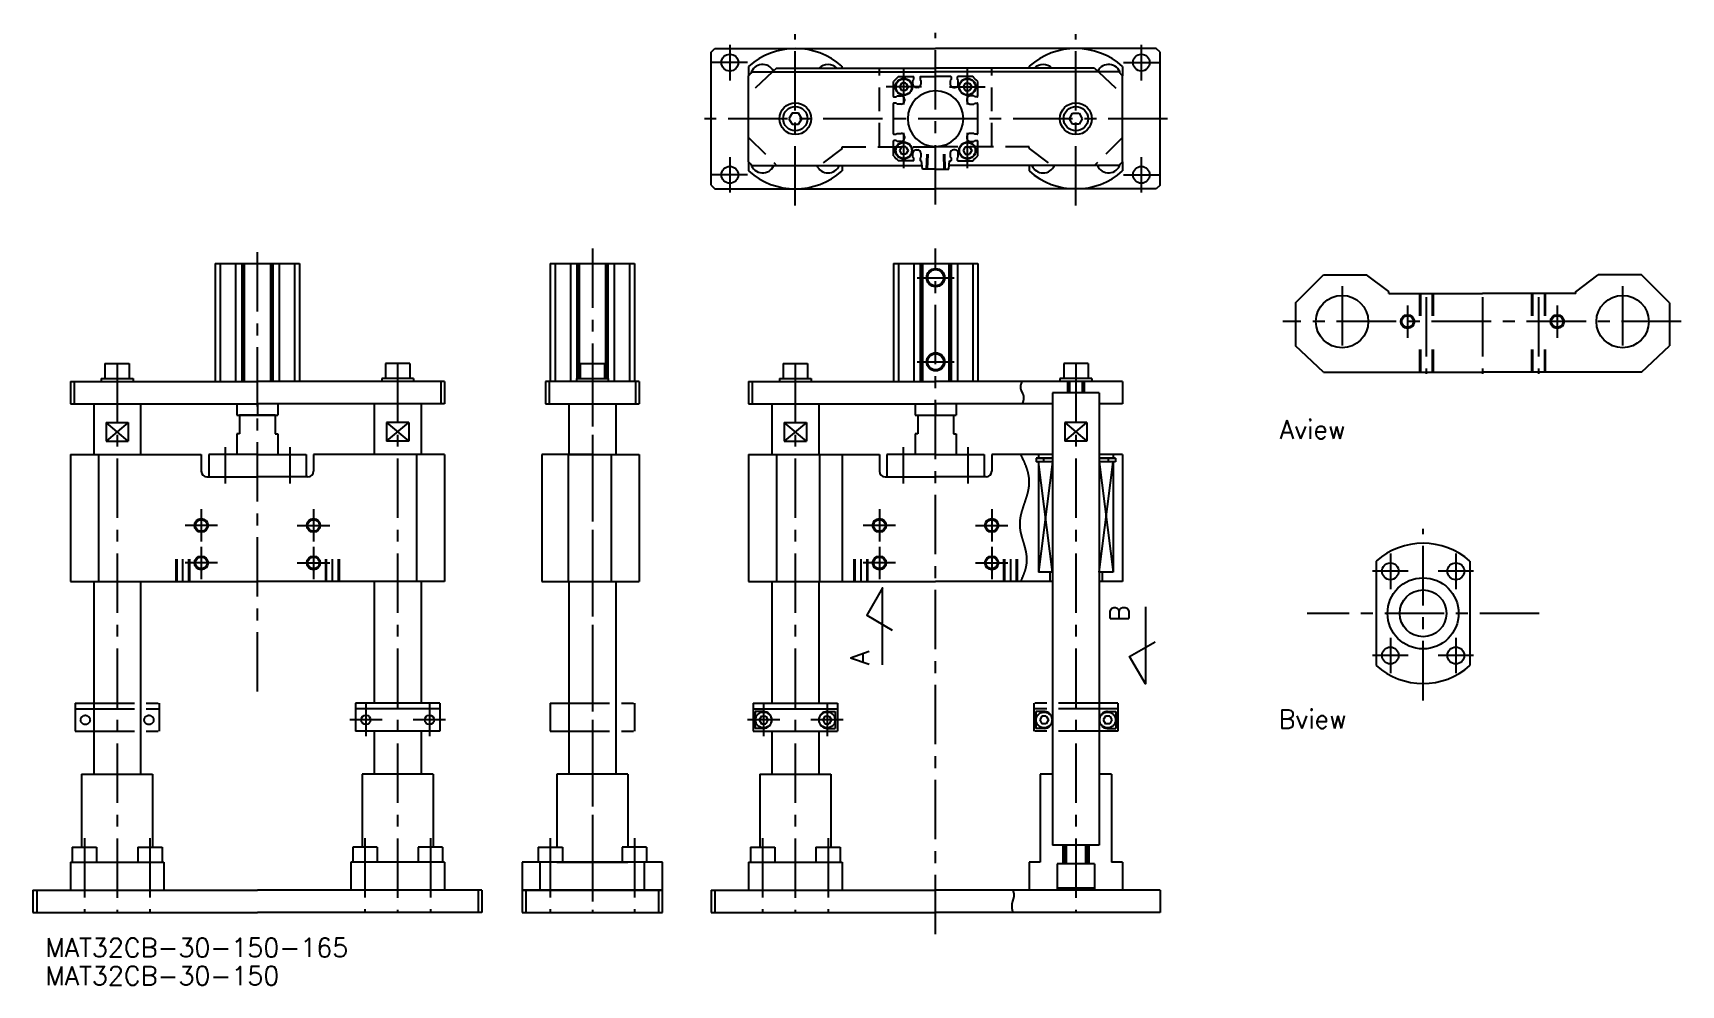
# Model space of a CAD drawing. Extents: x -743 to 138, y -199 to 310.
import ezdxf

# ---------------------------------------------------------------- set-up
doc = ezdxf.new("R2010")
doc.units = 0
for name, pattern in [('CENTER', [50.8, 31.75, -6.35, 6.35, -6.35]), ('DASHED', [19.05, 12.7, -6.35]), ('PHANTOM', [63.5, 31.75, -6.35, 6.35, -6.35, 6.35, -6.35])]:
    doc.linetypes.add(name, pattern=pattern)
doc.layers.get('0').update_dxf_attribs({"linetype": 'CONTINUOUS'})
doc.layers.add('CENTER', color=1, linetype='CONTINUOUS')
doc.styles.get("Standard").update_dxf_attribs({"font": 'txt.shx', "height": 3, "bigfont": 'bigfont.shx'})

msp = doc.modelspace()

# ---------------------------------------------------------------- texts
at = {"color": 7, "linetype": 'CONTINUOUS'}
for s, p in [('Aview', (-76.66, 93.34)), ('Bview', (-77.3, -61.55))]:
    msp.add_text(s, height=10, dxfattribs=at).set_placement(p)
for s, p in [('B', (-157.31, -4.53)), ('A', (-296.08, -27.59))]:
    msp.add_text(s, height=10, rotation=90, dxfattribs=at).set_placement(p)
at = {"linetype": 'CONTINUOUS'}
for s, p in [('MAT32CB-30-150-165', (-736.66, -183.75)), ('MAT32CB-30-150', (-736.66, -198.75))]:
    msp.add_text(s, height=10, dxfattribs=at).set_placement(p)

# ---------------------------------------------------------------- linework, layer by layer
at = {"color": 7, "linetype": 'CONTINUOUS'}
for p, q in [((-380.65, 300.02), (-378.65, 302.02)), ((-380.65, 229.02), (-380.65, 300.02)), ((-378.65, 302.02), (-260.65, 302.02)), ((-142.65, 302.02), (-260.65, 302.02)), ((-140.65, 300.02), (-142.65, 302.02)), ((-140.65, 229.02), (-140.65, 300.02)), ((-360.65, 292.47), (-360.65, 287.52)), ((-345.65, 291.52), (-347.79, 289.52)), ((-345.65, 291.52), (-260.65, 291.52)), ((-310.71, 292.52), (-310.71, 291.52)), ((-290.65, 289.52), (-290.65, 291.52)), ((-175.65, 291.52), (-260.65, 291.52)), ((-230.65, 289.52), (-230.65, 291.52)), ((-210.6, 292.52), (-210.6, 291.52)), ((-175.65, 291.52), (-173.51, 289.52)), ((-160.65, 292.47), (-160.65, 287.52)), ((-360.65, 287.52), (-358.65, 289.52)), ((-360.65, 241.52), (-360.65, 287.52)), ((-358.65, 289.52), (-260.65, 289.52)), ((-283.15, 276.42), (-283.15, 284.36)), ((-280.49, 287.02), (-272.55, 287.02)), ((-278.81, 283.52), (-279.96, 281.52)), ((-276.5, 283.52), (-278.81, 283.52)), ((-276.5, 283.52), (-275.34, 281.52)), ((-272.8, 285.02), (-272.35, 285.52)), ((-272.8, 282.92), (-272.8, 285.02)), ((-272.35, 285.52), (-272.35, 286.82)), ((-268.95, 286.82), (-268.95, 285.52)), ((-268.95, 285.52), (-268.5, 285.02)), ((-268.75, 287.02), (-260.65, 287.02)), ((-268.5, 285.02), (-268.5, 282.92)), ((-162.65, 289.52), (-260.65, 289.52)), ((-252.55, 287.02), (-260.65, 287.02)), ((-252.35, 285.52), (-252.8, 285.02)), ((-252.8, 285.02), (-252.8, 282.92)), ((-252.35, 286.82), (-252.35, 285.52)), ((-248.95, 285.52), (-248.95, 286.82)), ((-248.5, 285.02), (-248.95, 285.52)), ((-240.81, 287.02), (-248.75, 287.02)), ((-248.5, 282.92), (-248.5, 285.02)), ((-244.81, 283.52), (-245.96, 281.52)), ((-244.81, 283.52), (-242.5, 283.52)), ((-242.5, 283.52), (-241.34, 281.52)), ((-238.15, 276.42), (-238.15, 284.36)), ((-160.65, 287.52), (-162.65, 289.52)), ((-160.65, 241.52), (-160.65, 287.52)), ((-282.95, 276.22), (-281.65, 276.22)), ((-281.65, 276.22), (-281.15, 276.67)), ((-281.15, 276.67), (-279.05, 276.67)), ((-279.96, 281.52), (-278.81, 279.52)), ((-276.5, 279.52), (-278.81, 279.52)), ((-277.35, 274.97), (-277.35, 274.07)), ((-275.34, 281.52), (-276.5, 279.52)), ((-270.2, 281.22), (-271.1, 281.22)), ((-251.1, 281.22), (-250.2, 281.22)), ((-245.96, 281.52), (-244.81, 279.52)), ((-244.81, 279.52), (-242.5, 279.52)), ((-243.95, 274.97), (-243.95, 274.07)), ((-241.34, 281.52), (-242.5, 279.52)), ((-240.15, 276.67), (-242.25, 276.67)), ((-239.65, 276.22), (-240.15, 276.67)), ((-238.35, 276.22), (-239.65, 276.22)), ((-337.37, 267.49), (-339.08, 264.52)), ((-339.08, 264.52), (-337.37, 261.55)), ((-333.94, 267.49), (-337.37, 267.49)), ((-332.22, 264.52), (-333.94, 267.49)), ((-333.94, 261.55), (-332.22, 264.52)), ((-283.15, 256.42), (-283.15, 272.62)), ((-281.65, 272.82), (-282.95, 272.82)), ((-281.15, 272.37), (-281.65, 272.82)), ((-279.05, 272.37), (-281.15, 272.37)), ((-242.25, 272.37), (-240.15, 272.37)), ((-240.15, 272.37), (-239.65, 272.82)), ((-239.65, 272.82), (-238.35, 272.82)), ((-238.15, 256.42), (-238.15, 272.62)), ((-189.08, 264.52), (-187.37, 267.49)), ((-187.37, 261.55), (-189.08, 264.52)), ((-187.37, 267.49), (-183.94, 267.49)), ((-183.94, 267.49), (-182.22, 264.52)), ((-182.22, 264.52), (-183.94, 261.55)), ((-337.37, 261.55), (-333.94, 261.55)), ((-282.95, 256.22), (-281.65, 256.22)), ((-281.65, 256.22), (-281.15, 256.67)), ((-281.15, 256.67), (-279.05, 256.67)), ((-240.15, 256.67), (-242.25, 256.67)), ((-239.65, 256.22), (-240.15, 256.67)), ((-238.35, 256.22), (-239.65, 256.22)), ((-183.94, 261.55), (-187.37, 261.55)), ((-283.15, 244.68), (-283.15, 252.62)), ((-281.65, 252.82), (-282.95, 252.82)), ((-281.15, 252.37), (-281.65, 252.82)), ((-279.05, 252.37), (-281.15, 252.37)), ((-278.81, 249.52), (-279.96, 247.52)), ((-279.96, 247.52), (-278.81, 245.52)), ((-276.5, 249.52), (-278.81, 249.52)), ((-277.35, 254.97), (-277.35, 254.07)), ((-276.5, 249.52), (-275.34, 247.52)), ((-275.34, 247.52), (-276.5, 245.52)), ((-271.1, 247.82), (-270.2, 247.82)), ((-250.2, 247.82), (-251.1, 247.82)), ((-244.81, 249.52), (-245.96, 247.52)), ((-245.96, 247.52), (-244.81, 245.52)), ((-244.81, 249.52), (-242.5, 249.52)), ((-243.95, 254.97), (-243.95, 254.07)), ((-242.5, 249.52), (-241.34, 247.52)), ((-241.34, 247.52), (-242.5, 245.52)), ((-242.25, 252.37), (-240.15, 252.37)), ((-240.15, 252.37), (-239.65, 252.82)), ((-239.65, 252.82), (-238.35, 252.82)), ((-238.15, 244.68), (-238.15, 252.62)), ((-360.65, 241.52), (-360.65, 236.57)), ((-358.65, 239.52), (-360.65, 241.52)), ((-358.65, 239.52), (-267.87, 239.52)), ((-310.65, 239.52), (-310.65, 236.57)), ((-272.55, 242.02), (-280.49, 242.02)), ((-276.5, 245.52), (-278.81, 245.52)), ((-272.8, 244.02), (-272.8, 246.12)), ((-272.35, 243.52), (-272.8, 244.02)), ((-272.35, 242.22), (-272.35, 243.52)), ((-268.5, 244.02), (-268.95, 243.52)), ((-268.95, 243.52), (-268.95, 242.22)), ((-268.15, 242.02), (-268.75, 242.02)), ((-268.5, 246.12), (-268.5, 244.02)), ((-267.65, 237.52), (-268.15, 242.02)), ((-253.65, 237.52), (-253.15, 242.02)), ((-162.65, 239.52), (-253.43, 239.52)), ((-253.15, 242.02), (-252.55, 242.02)), ((-252.8, 246.12), (-252.8, 244.02)), ((-252.8, 244.02), (-252.35, 243.52)), ((-252.35, 243.52), (-252.35, 242.22)), ((-248.95, 243.52), (-248.5, 244.02)), ((-248.95, 242.22), (-248.95, 243.52)), ((-248.75, 242.02), (-240.81, 242.02)), ((-248.5, 244.02), (-248.5, 246.12)), ((-244.81, 245.52), (-242.5, 245.52)), ((-210.65, 239.52), (-210.65, 236.57)), ((-162.65, 239.52), (-160.65, 241.52)), ((-160.65, 241.52), (-160.65, 236.57)), ((-260.65, 237.52), (-267.65, 237.52)), ((-260.65, 237.52), (-253.65, 237.52)), ((-380.65, 229.02), (-378.65, 227.02)), ((-378.65, 227.02), (-260.65, 227.02)), ((-142.65, 227.02), (-260.65, 227.02)), ((-140.65, 229.02), (-142.65, 227.02)), ((-645.77, 187), (-645.77, 124)), ((-645.77, 187), (-623.27, 187)), ((-643.12, 187), (-643.12, 124)), ((-634.97, 187), (-634.97, 124)), ((-631.57, 187), (-631.57, 124)), ((-630.77, 187), (-630.77, 124)), ((-630.27, 187), (-630.27, 124)), ((-623.27, 187), (-600.77, 187)), ((-616.27, 187), (-616.27, 124)), ((-615.77, 187), (-615.77, 124)), ((-614.97, 187), (-614.97, 124)), ((-611.57, 187), (-611.57, 124)), ((-603.43, 187), (-603.43, 124)), ((-600.77, 187), (-600.77, 124)), ((-466.68, 187), (-466.68, 124)), ((-466.68, 187), (-444.18, 187)), ((-464.02, 187), (-464.02, 124)), ((-455.88, 187), (-455.88, 124)), ((-452.48, 187), (-452.48, 125.6)), ((-451.68, 187), (-451.68, 125.6)), ((-451.18, 187), (-451.18, 125.6)), ((-444.18, 187), (-421.68, 187)), ((-437.18, 187), (-437.18, 125.6)), ((-436.68, 187), (-436.68, 125.6)), ((-435.88, 187), (-435.88, 125.6)), ((-432.48, 187), (-432.48, 124)), ((-424.34, 187), (-424.34, 124)), ((-421.68, 187), (-421.68, 124)), ((-283.15, 187), (-283.15, 124)), ((-283.15, 187), (-260.65, 187)), ((-280.49, 187), (-280.49, 124)), ((-272.35, 187), (-272.35, 124)), ((-268.95, 187), (-268.95, 124)), ((-268.15, 187), (-268.15, 124)), ((-267.65, 187), (-267.65, 124)), ((-260.65, 187), (-238.15, 187)), ((-253.65, 187), (-253.65, 124)), ((-253.15, 187), (-253.15, 124)), ((-252.35, 187), (-252.35, 124)), ((-248.95, 187), (-248.95, 124)), ((-240.81, 187), (-240.81, 124)), ((-238.15, 187), (-238.15, 124)), ((-68.29, 166.04), (-53.29, 181.04)), ((-53.29, 181.04), (-30.29, 181.04)), ((-18.29, 172.04), (-30.29, 181.04)), ((81.71, 172.01), (93.71, 181.04)), ((116.71, 181.04), (93.71, 181.04)), ((131.71, 166.04), (116.71, 181.04)), ((-18.29, 171.04), (-18.29, 172.04)), ((-18.29, 171.04), (31.71, 171.04)), ((81.71, 171.04), (31.71, 171.04)), ((81.71, 171.04), (81.71, 172.04)), ((-68.29, 166.04), (-68.29, 143.04)), ((131.71, 166.04), (131.71, 143.04)), ((-53.29, 129.04), (-68.29, 143.04)), ((116.71, 129.04), (131.71, 143.04)), ((-704.77, 133.6), (-691.77, 133.6)), ((-704.77, 133.6), (-704.77, 125.6)), ((-691.77, 133.6), (-691.77, 125.6)), ((-541.77, 133.6), (-554.77, 133.6)), ((-554.77, 133.6), (-554.77, 125.6)), ((-541.77, 133.6), (-541.77, 125.6)), ((-450.68, 133.6), (-437.68, 133.6)), ((-450.68, 133.6), (-450.68, 125.6)), ((-437.68, 133.6), (-437.68, 125.6)), ((-342.15, 133.6), (-329.15, 133.6)), ((-342.15, 133.6), (-342.15, 125.6)), ((-329.15, 133.6), (-329.15, 125.6)), ((-179.15, 133.6), (-192.15, 133.6)), ((-192.15, 133.6), (-192.15, 125.6)), ((-179.15, 133.6), (-179.15, 125.6)), ((-723.27, 124), (-623.27, 124)), ((-723.27, 124), (-723.27, 112)), ((-721.27, 124), (-721.27, 112)), ((-706.77, 125.6), (-689.77, 125.6)), ((-706.77, 125.6), (-706.77, 124)), ((-689.77, 125.6), (-689.77, 124)), ((-523.27, 124), (-623.27, 124)), ((-539.77, 125.6), (-556.77, 125.6)), ((-556.77, 125.6), (-556.77, 124)), ((-539.77, 125.6), (-539.77, 124)), ((-525.27, 124), (-525.27, 112)), ((-523.27, 124), (-523.27, 112)), ((-419.18, 124), (-469.18, 124)), ((-469.18, 124), (-469.18, 112)), ((-467.18, 124), (-467.18, 112)), ((-452.68, 125.6), (-435.68, 125.6)), ((-452.68, 125.6), (-452.68, 124)), ((-435.68, 125.6), (-435.68, 124)), ((-421.18, 124), (-421.18, 112)), ((-419.18, 124), (-419.18, 112)), ((-360.65, 124), (-260.65, 124)), ((-360.65, 124), (-360.65, 112)), ((-358.65, 124), (-358.65, 112)), ((-344.15, 125.6), (-327.15, 125.6)), ((-344.15, 125.6), (-344.15, 124)), ((-327.15, 125.6), (-327.15, 124)), ((-160.65, 124), (-260.65, 124)), ((-177.15, 125.6), (-194.15, 125.6)), ((-194.15, 125.6), (-194.15, 124)), ((-190.15, 124), (-190.15, 118)), ((-189.65, 124), (-189.65, 118)), ((-189.03, 124), (-189.03, 118)), ((-182.28, 124), (-182.28, 118)), ((-181.65, 124), (-181.65, 118)), ((-181.15, 124), (-181.15, 118)), ((-177.15, 125.6), (-177.15, 124)), ((-160.65, 124), (-160.65, 112)), ((-53.29, 129.04), (31.71, 129.04)), ((116.71, 129.04), (31.71, 129.04)), ((-198.15, 118), (-198.15, -124)), ((-173.15, 118), (-198.15, 118)), ((-173.15, 118), (-173.15, -124)), ((-723.27, 112), (-623.27, 112)), ((-723.27, 112), (-710.77, 112)), ((-710.77, 112), (-710.77, 85)), ((-710.77, 112), (-685.77, 112)), ((-685.77, 112), (-685.77, 85)), ((-634.27, 112), (-634.27, 106)), ((-634.27, 106), (-612.27, 106)), ((-632.77, 106), (-632.77, 96)), ((-613.77, 106), (-632.77, 106)), ((-523.27, 112), (-623.27, 112)), ((-623.27, 112), (-623.27, 106)), ((-613.77, 106), (-613.77, 96)), ((-612.27, 112), (-612.27, 106)), ((-560.77, 112), (-560.77, 85)), ((-535.77, 112), (-535.77, 85)), ((-469.18, 112), (-419.18, 112)), ((-456.68, 112), (-456.68, 85)), ((-431.68, 112), (-431.68, 85)), ((-360.65, 112), (-260.65, 112)), ((-348.15, 112), (-348.15, 85)), ((-323.15, 112), (-323.15, 85)), ((-271.65, 112), (-271.65, 106)), ((-271.65, 106), (-249.65, 106)), ((-270.15, 106), (-270.15, 96)), ((-198.15, 112), (-260.65, 112)), ((-260.65, 112), (-260.65, 106)), ((-251.15, 106), (-251.15, 96)), ((-249.65, 112), (-249.65, 106)), ((-160.65, 112), (-173.15, 112)), ((-692.34, 92), (-704.21, 102)), ((-692.34, 102), (-704.21, 92)), ((-704.21, 102), (-704.21, 92)), ((-704.21, 102), (-692.34, 102)), ((-692.34, 102), (-692.34, 92)), ((-554.21, 102), (-542.34, 92)), ((-554.21, 92), (-542.34, 102)), ((-554.21, 102), (-554.21, 92)), ((-542.34, 102), (-554.21, 102)), ((-542.34, 102), (-542.34, 92)), ((-329.71, 102), (-341.59, 92)), ((-341.59, 102), (-341.59, 92)), ((-329.71, 92), (-341.59, 102)), ((-341.59, 102), (-329.71, 102)), ((-329.71, 102), (-329.71, 92)), ((-191.59, 92), (-179.71, 102)), ((-191.59, 102), (-179.71, 92)), ((-191.59, 102), (-191.59, 92)), ((-179.71, 102), (-191.59, 102)), ((-179.71, 102), (-179.71, 92)), ((-704.21, 92), (-692.34, 92)), ((-634.27, 96), (-634.27, 85)), ((-632.77, 96), (-634.27, 96)), ((-613.77, 96), (-612.27, 96)), ((-612.27, 96), (-612.27, 85)), ((-542.34, 92), (-554.21, 92)), ((-341.59, 92), (-329.71, 92)), ((-271.65, 96), (-271.65, 85)), ((-270.15, 96), (-271.65, 96)), ((-251.15, 96), (-249.65, 96)), ((-249.65, 96), (-249.65, 85)), ((-179.71, 92), (-191.59, 92)), ((-723.27, 85), (-723.27, 17)), ((-723.27, 85), (-653.27, 85)), ((-723.27, 85), (-710.77, 85)), ((-708.27, 85), (-708.27, 17)), ((-653.27, 85), (-653.27, 76)), ((-623.27, 85), (-649.27, 85)), ((-649.27, 85), (-649.27, 73)), ((-623.27, 85), (-597.27, 85)), ((-597.27, 85), (-597.27, 73)), ((-523.27, 85), (-593.27, 85)), ((-593.27, 85), (-593.27, 76)), ((-538.27, 85), (-538.27, 17)), ((-523.27, 85), (-523.27, 17)), ((-471.18, 85), (-471.18, 17)), ((-444.18, 85), (-471.18, 85)), ((-457.18, 85), (-457.18, 17)), ((-456.68, 85), (-431.68, 85)), ((-444.18, 85), (-419.18, 85)), ((-434.18, 85), (-434.18, 17)), ((-419.18, 85), (-419.18, 17)), ((-360.65, 85), (-290.65, 85)), ((-360.65, 85), (-360.65, 17)), ((-345.65, 85), (-345.65, 17)), ((-322.65, 85), (-322.65, 17)), ((-310.65, 85), (-310.65, 17)), ((-290.65, 85), (-290.65, 76)), ((-260.65, 85), (-286.65, 85)), ((-286.65, 85), (-286.65, 73)), ((-260.65, 85), (-234.65, 85)), ((-234.65, 85), (-234.65, 73)), ((-230.65, 85), (-230.65, 76)), ((-198.15, 85), (-230.65, 85)), ((-206.9, 83), (-206.9, 81)), ((-198.15, 83), (-206.9, 83)), ((-198.15, 82.75), (-206.9, 82.75)), ((-198.15, 81), (-206.9, 81)), ((-205.65, 85), (-205.65, 83)), ((-198.15, 81), (-205.65, 22)), ((-198.15, 22), (-205.65, 81)), ((-205.65, 81), (-205.65, 22)), ((-202.9, 82.75), (-202.9, 81)), ((-198.15, 81), (-198.15, 22)), ((-160.65, 85), (-173.15, 85)), ((-164.4, 83), (-173.15, 83)), ((-164.4, 82.75), (-173.15, 82.75)), ((-173.15, 81), (-165.65, 22)), ((-173.15, 22), (-165.65, 81)), ((-173.15, 81), (-173.15, 22)), ((-164.4, 81), (-173.15, 81)), ((-168.4, 82.75), (-168.4, 81)), ((-165.65, 85), (-165.65, 83)), ((-165.65, 81), (-165.65, 22)), ((-164.4, 83), (-164.4, 81)), ((-160.65, 85), (-160.65, 17)), ((-650.27, 73), (-623.27, 73)), ((-596.27, 73), (-623.27, 73)), ((-287.65, 73), (-260.65, 73)), ((-233.65, 73), (-260.65, 73)), ((-25, 27.95), (-25, -27.95)), ((25, 27.95), (25, -27.95)), ((-198.15, 22), (-205.65, 22)), ((-199.65, 22), (-199.65, 17)), ((-165.65, 22), (-173.15, 22)), ((-171.65, 22), (-171.65, 17)), ((-723.27, 17), (-623.27, 17)), ((-723.27, 17), (-710.77, 17)), ((-710.77, 17), (-710.77, -86)), ((-685.77, 17), (-685.77, -86)), ((-523.27, 17), (-623.27, 17)), ((-560.77, 17), (-560.77, -48)), ((-535.77, 17), (-535.77, -48)), ((-471.18, 17), (-419.18, 17)), ((-456.68, 17), (-431.68, 17)), ((-456.68, 17), (-456.68, -86)), ((-431.68, 17), (-431.68, -86)), ((-360.65, 17), (-260.65, 17)), ((-348.15, 17), (-348.15, -48)), ((-323.15, 17), (-323.15, -48)), ((-198.15, 17), (-260.65, 17)), ((-160.65, 17), (-173.15, 17)), ((-570.77, -48), (-570.77, -63)), ((-525.77, -48), (-570.77, -48)), ((-525.77, -51), (-570.77, -51)), ((-525.77, -48), (-525.77, -63)), ((-358.15, -48), (-358.15, -63)), ((-358.15, -48), (-313.15, -48)), ((-358.15, -51), (-313.15, -51)), ((-357.03, -52.5), (-357.03, -61.5)), ((-352.65, -52.5), (-357.03, -52.5)), ((-318.65, -52.5), (-314.27, -52.5)), ((-314.27, -52.5), (-314.27, -61.5)), ((-313.15, -48), (-313.15, -63)), ((-352.65, -61.5), (-357.03, -61.5)), ((-353.81, -55), (-354.96, -57)), ((-354.96, -57), (-353.81, -59)), ((-353.81, -55), (-351.5, -55)), ((-353.81, -59), (-351.5, -59)), ((-351.5, -55), (-350.34, -57)), ((-350.34, -57), (-351.5, -59)), ((-319.81, -55), (-320.96, -57)), ((-320.96, -57), (-319.81, -59)), ((-319.81, -55), (-317.5, -55)), ((-319.81, -59), (-317.5, -59)), ((-318.65, -61.5), (-314.27, -61.5)), ((-317.5, -55), (-316.34, -57)), ((-316.34, -57), (-317.5, -59)), ((-525.77, -63), (-570.77, -63)), ((-560.77, -63), (-560.77, -86)), ((-535.77, -63), (-535.77, -86)), ((-358.15, -63), (-313.15, -63)), ((-348.15, -63), (-348.15, -86)), ((-323.15, -63), (-323.15, -86)), ((-717.27, -86), (-717.27, -125)), ((-717.27, -86), (-698.27, -86)), ((-698.27, -86), (-679.27, -86)), ((-679.27, -86), (-679.27, -125)), ((-567.27, -86), (-567.27, -125)), ((-548.27, -86), (-567.27, -86)), ((-529.27, -86), (-548.27, -86)), ((-529.27, -86), (-529.27, -125)), ((-463.18, -86), (-463.18, -125)), ((-425.18, -86), (-463.18, -86)), ((-425.18, -86), (-431.68, -86)), ((-425.18, -86), (-425.18, -125)), ((-354.65, -86), (-354.65, -125)), ((-354.65, -86), (-335.65, -86)), ((-335.65, -86), (-316.65, -86)), ((-316.65, -86), (-316.65, -125)), ((-204.65, -86), (-204.65, -133)), ((-198.15, -86), (-204.65, -86)), ((-166.65, -86), (-173.15, -86)), ((-166.65, -86), (-166.65, -133)), ((-722.27, -125), (-709.27, -125)), ((-722.27, -125), (-722.27, -133)), ((-709.27, -125), (-709.27, -133)), ((-687.27, -125), (-687.27, -133)), ((-687.27, -125), (-674.27, -125)), ((-674.27, -125), (-674.27, -133)), ((-572.27, -125), (-572.27, -133)), ((-559.27, -125), (-572.27, -125)), ((-559.27, -125), (-559.27, -133)), ((-537.27, -125), (-537.27, -133)), ((-524.27, -125), (-537.27, -125)), ((-524.27, -125), (-524.27, -133)), ((-473.18, -125), (-473.18, -133)), ((-473.18, -125), (-460.18, -125)), ((-460.18, -125), (-460.18, -133)), ((-428.18, -125), (-428.18, -133)), ((-415.18, -125), (-428.18, -125)), ((-415.18, -125), (-415.18, -133)), ((-359.65, -125), (-359.65, -133)), ((-359.65, -125), (-346.65, -125)), ((-346.65, -125), (-346.65, -133)), ((-324.65, -125), (-324.65, -133)), ((-324.65, -125), (-311.65, -125)), ((-311.65, -125), (-311.65, -133)), ((-173.15, -124), (-198.15, -124)), ((-192.65, -124), (-192.65, -134)), ((-191.65, -124), (-191.65, -134)), ((-190.78, -124), (-190.78, -134)), ((-180.53, -124), (-180.53, -134)), ((-179.65, -124), (-179.65, -134)), ((-178.65, -124), (-178.65, -134)), ((-723.27, -133), (-698.27, -133)), ((-723.27, -133), (-723.27, -148)), ((-698.27, -133), (-673.27, -133)), ((-673.27, -133), (-673.27, -148)), ((-548.27, -133), (-573.27, -133)), ((-573.27, -133), (-573.27, -148)), ((-523.27, -133), (-548.27, -133)), ((-523.27, -133), (-523.27, -148)), ((-444.18, -133), (-481.68, -133)), ((-481.68, -133), (-481.68, -148)), ((-472.13, -148), (-472.13, -133)), ((-463.18, -133), (-425.18, -133)), ((-406.68, -133), (-444.18, -133)), ((-416.23, -148), (-416.23, -133)), ((-406.68, -148), (-406.68, -133)), ((-360.65, -133), (-335.65, -133)), ((-360.65, -133), (-360.65, -148)), ((-335.65, -133), (-310.65, -133)), ((-310.65, -133), (-310.65, -148)), ((-210.65, -133), (-210.65, -148)), ((-204.65, -133), (-210.65, -133)), ((-175.65, -134), (-195.65, -134)), ((-195.65, -134), (-195.65, -148)), ((-175.65, -134), (-175.65, -148)), ((-160.65, -133), (-166.65, -133)), ((-160.65, -133), (-160.65, -148)), ((-743.27, -148), (-623.27, -148)), ((-743.27, -148), (-743.27, -160)), ((-741.27, -148), (-741.27, -160)), ((-723.27, -148), (-673.27, -148)), ((-503.27, -148), (-623.27, -148)), ((-523.27, -148), (-573.27, -148)), ((-505.27, -148), (-505.27, -160)), ((-503.27, -148), (-503.27, -160)), ((-481.68, -148), (-406.68, -148)), ((-444.18, -148), (-481.68, -148)), ((-444.18, -148), (-481.68, -148)), ((-481.68, -148), (-481.68, -160)), ((-479.68, -148), (-479.68, -160)), ((-406.68, -148), (-444.18, -148)), ((-408.68, -160), (-408.68, -148)), ((-406.68, -160), (-406.68, -148)), ((-380.65, -148), (-260.65, -148)), ((-380.65, -148), (-380.65, -160)), ((-378.65, -148), (-378.65, -160)), ((-140.65, -148), (-260.65, -148)), ((-175.65, -147), (-195.65, -147)), ((-140.65, -148), (-140.65, -160)), ((-743.27, -160), (-623.27, -160)), ((-503.27, -160), (-623.27, -160)), ((-481.68, -160), (-406.68, -160)), ((-380.65, -160), (-260.65, -160)), ((-140.65, -160), (-260.65, -160))]:
    msp.add_line(p, q, dxfattribs=at)
at = {"color": 3, "linetype": 'DASHED'}
for p, q in [((-347.79, 289.52), (-360.65, 277.52)), ((-290.65, 249.52), (-290.65, 289.52)), ((-230.65, 249.52), (-230.65, 289.52)), ((-173.51, 289.52), (-160.65, 277.52)), ((-360.65, 254.52), (-360.65, 277.52)), ((-160.65, 254.52), (-160.65, 277.52)), ((-360.65, 254.52), (-345.65, 239.52)), ((-310.65, 248.52), (-322.65, 239.52)), ((-310.65, 249.52), (-260.65, 249.52)), ((-310.65, 248.52), (-310.65, 249.52)), ((-210.65, 249.52), (-260.65, 249.52)), ((-210.65, 248.52), (-210.65, 249.52)), ((-210.65, 248.52), (-198.65, 239.52)), ((-160.65, 254.52), (-175.65, 239.52)), ((-345.65, 239.52), (-322.65, 239.52)), ((-265.4, 245.51), (-265.68, 237.53)), ((-264.82, 245.51), (-265.1, 237.51)), ((-256.48, 245.51), (-256.2, 237.51)), ((-255.9, 245.51), (-255.62, 237.53)), ((-175.65, 239.52), (-198.65, 239.52)), ((-1.94, 171.04), (-1.94, 159.04)), ((-1.44, 171.04), (-1.44, 159.04)), ((4.86, 171.04), (4.86, 159.04)), ((5.36, 171.04), (5.36, 159.04)), ((58.06, 171.04), (58.06, 159.04)), ((58.56, 171.04), (58.56, 159.04)), ((64.86, 171.04), (64.86, 159.04)), ((65.36, 171.04), (65.36, 159.04)), ((-1.94, 141.04), (-1.94, 129.04)), ((-1.44, 141.04), (-1.44, 129.04)), ((4.86, 141.04), (4.86, 129.04)), ((5.36, 141.04), (5.36, 129.04)), ((58.06, 141.04), (58.06, 129.04)), ((58.56, 141.04), (58.56, 129.04)), ((64.86, 141.04), (64.86, 129.04)), ((65.36, 141.04), (65.36, 129.04)), ((-666.92, 29), (-666.92, 17)), ((-666.42, 29), (-666.42, 17)), ((-660.12, 29), (-660.12, 17)), ((-659.62, 29), (-659.62, 17)), ((-586.92, 29), (-586.92, 17)), ((-586.42, 29), (-586.42, 17)), ((-580.12, 29), (-580.12, 17)), ((-579.62, 29), (-579.62, 17)), ((-304.3, 29), (-304.3, 17)), ((-303.8, 29), (-303.8, 17)), ((-297.5, 29), (-297.5, 17)), ((-297, 29), (-297, 17)), ((-224.3, 29), (-224.3, 17)), ((-223.8, 29), (-223.8, 17)), ((-217.5, 29), (-217.5, 17)), ((-217, 29), (-217, 17))]:
    msp.add_line(p, q, dxfattribs=at)
at = {"color": 3, "linetype": 'PHANTOM'}
for p, q in [((-720.77, -48), (-675.77, -48)), ((-720.77, -48), (-720.77, -63)), ((-720.77, -51), (-675.77, -51)), ((-675.77, -48), (-675.77, -63)), ((-466.68, -48), (-421.68, -48)), ((-466.68, -48), (-466.68, -63)), ((-421.68, -48), (-421.68, -63)), ((-208.15, -48), (-208.15, -63)), ((-163.15, -48), (-208.15, -48)), ((-163.15, -51), (-208.15, -51)), ((-207.03, -52.5), (-207.03, -61.5)), ((-202.65, -52.5), (-207.03, -52.5)), ((-168.65, -52.5), (-164.27, -52.5)), ((-164.27, -52.5), (-164.27, -61.5)), ((-163.15, -48), (-163.15, -63)), ((-202.65, -61.5), (-207.03, -61.5)), ((-203.81, -55), (-204.96, -57)), ((-204.96, -57), (-203.81, -59)), ((-201.5, -55), (-203.81, -55)), ((-201.5, -59), (-203.81, -59)), ((-201.5, -55), (-200.34, -57)), ((-200.34, -57), (-201.5, -59)), ((-169.81, -55), (-170.96, -57)), ((-170.96, -57), (-169.81, -59)), ((-167.5, -55), (-169.81, -55)), ((-167.5, -59), (-169.81, -59)), ((-168.65, -61.5), (-164.27, -61.5)), ((-167.5, -55), (-166.34, -57)), ((-166.34, -57), (-167.5, -59)), ((-720.77, -63), (-675.77, -63)), ((-466.68, -63), (-421.68, -63)), ((-163.15, -63), (-208.15, -63))]:
    msp.add_line(p, q, dxfattribs=at)
at = {"color": 7, "linetype": 'CONTINUOUS'}
for points in [[(-289, -27.53), (-289, 13.64), (-297.46, -1.01), (-283.8, -8.9)], [(-148.48, 3.41), (-148.48, -37.76), (-156.94, -23.11), (-143.28, -15.22)]]:
    msp.add_lwpolyline(points, dxfattribs=at)
at = {"color": 7}
for points in [[(-214.38, 124, 0), (-214.4, 123.98, 0), (-214.41, 123.95, 0), (-214.43, 123.92, 0), (-214.44, 123.9, 0), (-214.46, 123.87, 0), (-214.47, 123.84, 0), (-214.49, 123.82, 0), (-214.5, 123.79, 0), (-214.51, 123.76, 0), (-214.53, 123.73, 0), (-214.54, 123.71, 0), (-214.56, 123.68, 0), (-214.57, 123.65, 0), (-214.58, 123.63, 0), (-214.6, 123.6, 0), (-214.61, 123.57, 0), (-214.62, 123.55, 0), (-214.64, 123.52, 0), (-214.65, 123.49, 0), (-214.66, 123.46, 0), (-214.68, 123.44, 0), (-214.69, 123.41, 0), (-214.7, 123.38, 0), (-214.72, 123.35, 0), (-214.73, 123.33, 0), (-214.74, 123.3, 0), (-214.75, 123.27, 0), (-214.77, 123.24, 0), (-214.78, 123.22, 0), (-214.79, 123.19, 0), (-214.8, 123.16, 0), (-214.82, 123.13, 0), (-214.83, 123.1, 0), (-214.84, 123.08, 0), (-214.85, 123.05, 0), (-214.87, 123.02, 0), (-214.88, 122.99, 0), (-214.89, 122.96, 0), (-214.9, 122.94, 0), (-214.91, 122.91, 0), (-214.92, 122.88, 0), (-214.93, 122.85, 0), (-214.95, 122.82, 0), (-214.96, 122.8, 0), (-214.97, 122.77, 0), (-214.98, 122.74, 0), (-214.99, 122.71, 0), (-215, 122.68, 0), (-215.01, 122.65, 0), (-215.02, 122.62, 0), (-215.03, 122.6, 0), (-215.04, 122.57, 0), (-215.05, 122.54, 0), (-215.06, 122.51, 0), (-215.07, 122.48, 0), (-215.08, 122.45, 0), (-215.09, 122.42, 0), (-215.1, 122.39, 0), (-215.11, 122.37, 0), (-215.12, 122.34, 0), (-215.13, 122.31, 0), (-215.13, 122.28, 0), (-215.14, 122.25, 0), (-215.15, 122.22, 0), (-215.16, 122.19, 0), (-215.17, 122.16, 0), (-215.18, 122.13, 0), (-215.18, 122.1, 0), (-215.19, 122.07, 0), (-215.2, 122.04, 0), (-215.21, 122.01, 0), (-215.21, 121.98, 0), (-215.22, 121.95, 0), (-215.23, 121.93, 0), (-215.23, 121.9, 0), (-215.24, 121.87, 0), (-215.24, 121.84, 0), (-215.25, 121.81, 0), (-215.26, 121.78, 0), (-215.26, 121.75, 0), (-215.27, 121.72, 0), (-215.27, 121.69, 0), (-215.28, 121.66, 0), (-215.28, 121.63, 0), (-215.29, 121.6, 0), (-215.29, 121.57, 0), (-215.29, 121.54, 0), (-215.3, 121.5, 0), (-215.3, 121.47, 0), (-215.3, 121.44, 0), (-215.31, 121.41, 0), (-215.31, 121.38, 0), (-215.31, 121.35, 0), (-215.31, 121.32, 0), (-215.32, 121.29, 0), (-215.32, 121.26, 0), (-215.32, 121.23, 0), (-215.32, 121.2, 0), (-215.32, 121.17, 0), (-215.32, 121.14, 0), (-215.32, 121.11, 0), (-215.32, 121.08, 0), (-215.32, 121.05, 0), (-215.32, 121.02, 0), (-215.32, 120.99, 0), (-215.32, 120.96, 0), (-215.32, 120.93, 0), (-215.32, 120.9, 0), (-215.32, 120.87, 0), (-215.32, 120.83, 0), (-215.32, 120.8, 0), (-215.32, 120.77, 0), (-215.31, 120.74, 0), (-215.31, 120.71, 0), (-215.31, 120.68, 0), (-215.31, 120.65, 0), (-215.3, 120.62, 0), (-215.3, 120.59, 0), (-215.3, 120.56, 0), (-215.29, 120.53, 0), (-215.29, 120.5, 0), (-215.28, 120.47, 0), (-215.28, 120.44, 0), (-215.27, 120.41, 0), (-215.27, 120.38, 0), (-215.26, 120.35, 0), (-215.26, 120.32, 0), (-215.25, 120.29, 0), (-215.24, 120.26, 0), (-215.24, 120.23, 0), (-215.23, 120.2, 0), (-215.22, 120.17, 0), (-215.22, 120.14, 0), (-215.21, 120.11, 0), (-215.2, 120.09, 0), (-215.19, 120.06, 0), (-215.19, 120.03, 0), (-215.18, 120, 0), (-215.17, 119.97, 0), (-215.16, 119.94, 0), (-215.15, 119.91, 0), (-215.14, 119.88, 0), (-215.13, 119.85, 0), (-215.13, 119.82, 0), (-215.12, 119.79, 0), (-215.11, 119.77, 0), (-215.1, 119.74, 0), (-215.09, 119.71, 0), (-215.08, 119.68, 0), (-215.07, 119.65, 0), (-215.06, 119.62, 0), (-215.05, 119.59, 0), (-215.03, 119.56, 0), (-215.02, 119.54, 0), (-215.01, 119.51, 0), (-215, 119.48, 0), (-214.99, 119.45, 0), (-214.98, 119.42, 0), (-214.97, 119.39, 0), (-214.96, 119.37, 0), (-214.95, 119.34, 0), (-214.93, 119.31, 0), (-214.92, 119.28, 0), (-214.91, 119.25, 0), (-214.9, 119.23, 0), (-214.89, 119.2, 0), (-214.87, 119.17, 0), (-214.86, 119.14, 0), (-214.85, 119.11, 0), (-214.84, 119.09, 0), (-214.83, 119.06, 0), (-214.81, 119.03, 0), (-214.8, 119, 0), (-214.79, 118.97, 0), (-214.78, 118.95, 0), (-214.76, 118.92, 0), (-214.75, 118.89, 0), (-214.74, 118.86, 0), (-214.73, 118.84, 0), (-214.71, 118.81, 0), (-214.7, 118.78, 0), (-214.69, 118.75, 0), (-214.67, 118.73, 0), (-214.66, 118.7, 0), (-214.65, 118.67, 0), (-214.63, 118.64, 0), (-214.62, 118.62, 0), (-214.61, 118.59, 0), (-214.6, 118.56, 0), (-214.58, 118.54, 0), (-214.57, 118.51, 0), (-214.56, 118.48, 0), (-214.54, 118.45, 0), (-214.53, 118.43, 0), (-214.52, 118.4, 0), (-214.5, 118.37, 0), (-214.49, 118.34, 0), (-214.48, 118.32, 0), (-214.46, 118.29, 0), (-214.45, 118.26, 0), (-214.44, 118.23, 0), (-214.42, 118.21, 0), (-214.41, 118.18, 0), (-214.4, 118.15, 0), (-214.38, 118.13, 0), (-214.37, 118.1, 0), (-214.36, 118.07, 0), (-214.35, 118.04, 0), (-214.33, 118.02, 0), (-214.32, 117.99, 0), (-214.31, 117.96, 0), (-214.29, 117.93, 0), (-214.28, 117.91, 0), (-214.27, 117.88, 0), (-214.25, 117.85, 0), (-214.24, 117.82, 0), (-214.23, 117.8, 0), (-214.21, 117.77, 0), (-214.2, 117.74, 0), (-214.19, 117.71, 0), (-214.18, 117.69, 0), (-214.16, 117.66, 0), (-214.15, 117.63, 0), (-214.14, 117.6, 0), (-214.13, 117.58, 0), (-214.11, 117.55, 0), (-214.1, 117.52, 0), (-214.09, 117.49, 0), (-214.08, 117.47, 0), (-214.06, 117.44, 0), (-214.05, 117.41, 0), (-214.04, 117.38, 0), (-214.03, 117.35, 0), (-214.02, 117.33, 0), (-214.01, 117.3, 0), (-213.99, 117.27, 0), (-213.98, 117.24, 0), (-213.97, 117.21, 0), (-213.96, 117.19, 0), (-213.95, 117.16, 0), (-213.94, 117.13, 0), (-213.93, 117.1, 0), (-213.92, 117.07, 0), (-213.91, 117.04, 0), (-213.9, 117.01, 0), (-213.88, 116.99, 0), (-213.87, 116.96, 0), (-213.86, 116.93, 0), (-213.85, 116.9, 0), (-213.84, 116.87, 0), (-213.84, 116.84, 0), (-213.83, 116.81, 0), (-213.82, 116.78, 0), (-213.81, 116.76, 0), (-213.8, 116.73, 0), (-213.79, 116.7, 0), (-213.78, 116.67, 0), (-213.77, 116.64, 0), (-213.76, 116.61, 0), (-213.76, 116.58, 0), (-213.75, 116.55, 0), (-213.74, 116.52, 0), (-213.73, 116.49, 0), (-213.72, 116.46, 0), (-213.72, 116.43, 0), (-213.71, 116.4, 0), (-213.7, 116.37, 0), (-213.7, 116.34, 0), (-213.69, 116.31, 0), (-213.68, 116.28, 0), (-213.68, 116.25, 0), (-213.67, 116.23, 0), (-213.66, 116.2, 0), (-213.66, 116.17, 0), (-213.65, 116.14, 0), (-213.65, 116.11, 0), (-213.64, 116.08, 0), (-213.64, 116.05, 0), (-213.63, 116.02, 0), (-213.63, 115.99, 0), (-213.62, 115.96, 0), (-213.62, 115.93, 0), (-213.62, 115.9, 0), (-213.61, 115.86, 0), (-213.61, 115.83, 0), (-213.6, 115.8, 0), (-213.6, 115.77, 0), (-213.6, 115.74, 0), (-213.6, 115.71, 0), (-213.59, 115.68, 0), (-213.59, 115.65, 0), (-213.59, 115.62, 0), (-213.59, 115.59, 0), (-213.59, 115.56, 0), (-213.58, 115.53, 0), (-213.58, 115.5, 0), (-213.58, 115.47, 0), (-213.58, 115.44, 0), (-213.58, 115.41, 0), (-213.58, 115.38, 0), (-213.58, 115.35, 0), (-213.58, 115.32, 0), (-213.58, 115.29, 0), (-213.58, 115.26, 0), (-213.58, 115.23, 0), (-213.58, 115.2, 0), (-213.58, 115.17, 0), (-213.58, 115.14, 0), (-213.59, 115.11, 0), (-213.59, 115.08, 0), (-213.59, 115.05, 0), (-213.59, 115.02, 0), (-213.59, 114.99, 0), (-213.59, 114.95, 0), (-213.6, 114.92, 0), (-213.6, 114.89, 0), (-213.6, 114.86, 0), (-213.61, 114.83, 0), (-213.61, 114.8, 0), (-213.61, 114.77, 0), (-213.61, 114.74, 0), (-213.62, 114.71, 0), (-213.62, 114.68, 0), (-213.63, 114.65, 0), (-213.63, 114.62, 0), (-213.63, 114.59, 0), (-213.64, 114.56, 0), (-213.64, 114.53, 0), (-213.65, 114.5, 0), (-213.65, 114.47, 0), (-213.66, 114.44, 0), (-213.66, 114.41, 0), (-213.67, 114.38, 0), (-213.67, 114.35, 0), (-213.68, 114.32, 0), (-213.68, 114.29, 0), (-213.69, 114.26, 0), (-213.69, 114.23, 0), (-213.7, 114.2, 0), (-213.7, 114.17, 0), (-213.71, 114.14, 0), (-213.71, 114.11, 0), (-213.72, 114.08, 0), (-213.73, 114.05, 0), (-213.73, 114.02, 0), (-213.74, 113.99, 0), (-213.75, 113.96, 0), (-213.75, 113.93, 0), (-213.76, 113.9, 0), (-213.77, 113.87, 0), (-213.77, 113.84, 0), (-213.78, 113.82, 0), (-213.79, 113.79, 0), (-213.8, 113.76, 0), (-213.8, 113.73, 0), (-213.81, 113.7, 0), (-213.82, 113.67, 0), (-213.83, 113.64, 0), (-213.83, 113.61, 0), (-213.84, 113.58, 0), (-213.85, 113.55, 0), (-213.86, 113.52, 0), (-213.86, 113.49, 0), (-213.87, 113.46, 0), (-213.88, 113.43, 0), (-213.89, 113.4, 0), (-213.9, 113.38, 0), (-213.91, 113.35, 0), (-213.92, 113.32, 0), (-213.92, 113.29, 0), (-213.93, 113.26, 0), (-213.94, 113.23, 0), (-213.95, 113.2, 0), (-213.96, 113.17, 0), (-213.97, 113.14, 0), (-213.98, 113.11, 0), (-213.99, 113.09, 0), (-214, 113.06, 0), (-214.01, 113.03, 0), (-214.02, 113, 0), (-214.02, 112.97, 0), (-214.03, 112.94, 0), (-214.04, 112.91, 0), (-214.05, 112.88, 0), (-214.06, 112.85, 0), (-214.07, 112.83, 0), (-214.08, 112.8, 0), (-214.09, 112.77, 0), (-214.1, 112.74, 0), (-214.11, 112.71, 0), (-214.12, 112.68, 0), (-214.13, 112.65, 0), (-214.14, 112.63, 0), (-214.15, 112.6, 0), (-214.16, 112.57, 0), (-214.18, 112.54, 0), (-214.19, 112.51, 0), (-214.2, 112.48, 0), (-214.21, 112.45, 0), (-214.22, 112.43, 0), (-214.23, 112.4, 0), (-214.24, 112.37, 0), (-214.25, 112.34, 0), (-214.26, 112.31, 0), (-214.27, 112.28, 0), (-214.28, 112.26, 0), (-214.29, 112.23, 0), (-214.31, 112.2, 0), (-214.32, 112.17, 0), (-214.33, 112.14, 0), (-214.34, 112.12, 0), (-214.35, 112.09, 0), (-214.36, 112.06, 0), (-214.37, 112.03, 0), (-214.38, 112, 0)], [(-215.29, 85, 0), (-215.22, 84.87, 0), (-215.15, 84.74, 0), (-215.09, 84.61, 0), (-215.02, 84.48, 0), (-214.95, 84.35, 0), (-214.89, 84.22, 0), (-214.82, 84.09, 0), (-214.75, 83.96, 0), (-214.69, 83.82, 0), (-214.62, 83.69, 0), (-214.56, 83.56, 0), (-214.49, 83.43, 0), (-214.43, 83.3, 0), (-214.36, 83.17, 0), (-214.3, 83.03, 0), (-214.23, 82.9, 0), (-214.17, 82.77, 0), (-214.11, 82.64, 0), (-214.04, 82.5, 0), (-213.98, 82.37, 0), (-213.92, 82.24, 0), (-213.85, 82.11, 0), (-213.79, 81.97, 0), (-213.73, 81.84, 0), (-213.67, 81.7, 0), (-213.61, 81.57, 0), (-213.55, 81.44, 0), (-213.49, 81.3, 0), (-213.43, 81.17, 0), (-213.37, 81.03, 0), (-213.31, 80.9, 0), (-213.25, 80.76, 0), (-213.2, 80.63, 0), (-213.14, 80.49, 0), (-213.08, 80.36, 0), (-213.02, 80.22, 0), (-212.97, 80.09, 0), (-212.91, 79.95, 0), (-212.86, 79.81, 0), (-212.8, 79.68, 0), (-212.75, 79.54, 0), (-212.69, 79.4, 0), (-212.64, 79.27, 0), (-212.59, 79.13, 0), (-212.53, 78.99, 0), (-212.48, 78.85, 0), (-212.43, 78.72, 0), (-212.38, 78.58, 0), (-212.33, 78.44, 0), (-212.28, 78.3, 0), (-212.23, 78.16, 0), (-212.18, 78.02, 0), (-212.13, 77.89, 0), (-212.08, 77.75, 0), (-212.04, 77.61, 0), (-211.99, 77.47, 0), (-211.94, 77.33, 0), (-211.9, 77.19, 0), (-211.85, 77.05, 0), (-211.81, 76.91, 0), (-211.77, 76.77, 0), (-211.72, 76.63, 0), (-211.68, 76.48, 0), (-211.64, 76.34, 0), (-211.6, 76.2, 0), (-211.56, 76.06, 0), (-211.52, 75.92, 0), (-211.49, 75.78, 0), (-211.45, 75.63, 0), (-211.41, 75.49, 0), (-211.38, 75.35, 0), (-211.34, 75.2, 0), (-211.31, 75.06, 0), (-211.28, 74.92, 0), (-211.24, 74.77, 0), (-211.21, 74.63, 0), (-211.18, 74.49, 0), (-211.15, 74.34, 0), (-211.13, 74.2, 0), (-211.1, 74.05, 0), (-211.07, 73.91, 0), (-211.05, 73.76, 0), (-211.02, 73.62, 0), (-211, 73.47, 0), (-210.97, 73.33, 0), (-210.95, 73.18, 0), (-210.93, 73.03, 0), (-210.91, 72.89, 0), (-210.89, 72.74, 0), (-210.88, 72.6, 0), (-210.86, 72.45, 0), (-210.84, 72.3, 0), (-210.83, 72.16, 0), (-210.81, 72.01, 0), (-210.8, 71.86, 0), (-210.79, 71.71, 0), (-210.78, 71.57, 0), (-210.77, 71.42, 0), (-210.76, 71.27, 0), (-210.75, 71.12, 0), (-210.75, 70.98, 0), (-210.74, 70.83, 0), (-210.74, 70.68, 0), (-210.73, 70.54, 0), (-210.73, 70.39, 0), (-210.73, 70.24, 0), (-210.73, 70.09, 0), (-210.73, 69.95, 0), (-210.73, 69.8, 0), (-210.73, 69.65, 0), (-210.74, 69.5, 0), (-210.74, 69.36, 0), (-210.75, 69.21, 0), (-210.76, 69.06, 0), (-210.77, 68.92, 0), (-210.77, 68.77, 0), (-210.79, 68.62, 0), (-210.8, 68.48, 0), (-210.81, 68.33, 0), (-210.82, 68.18, 0), (-210.84, 68.04, 0), (-210.85, 67.89, 0), (-210.87, 67.74, 0), (-210.89, 67.6, 0), (-210.91, 67.45, 0), (-210.93, 67.31, 0), (-210.95, 67.16, 0), (-210.97, 67.02, 0), (-211, 66.87, 0), (-211.02, 66.73, 0), (-211.05, 66.58, 0), (-211.07, 66.44, 0), (-211.1, 66.29, 0), (-211.13, 66.15, 0), (-211.15, 66, 0), (-211.18, 65.86, 0), (-211.21, 65.72, 0), (-211.24, 65.57, 0), (-211.28, 65.43, 0), (-211.31, 65.28, 0), (-211.34, 65.14, 0), (-211.38, 65, 0), (-211.41, 64.85, 0), (-211.44, 64.71, 0), (-211.48, 64.57, 0), (-211.52, 64.43, 0), (-211.55, 64.28, 0), (-211.59, 64.14, 0), (-211.63, 64, 0), (-211.67, 63.86, 0), (-211.71, 63.71, 0), (-211.74, 63.57, 0), (-211.78, 63.43, 0), (-211.82, 63.29, 0), (-211.87, 63.15, 0), (-211.91, 63, 0), (-211.95, 62.86, 0), (-211.99, 62.72, 0), (-212.03, 62.58, 0), (-212.07, 62.44, 0), (-212.12, 62.3, 0), (-212.16, 62.16, 0), (-212.2, 62.02, 0), (-212.25, 61.88, 0), (-212.29, 61.74, 0), (-212.33, 61.6, 0), (-212.38, 61.46, 0), (-212.42, 61.32, 0), (-212.47, 61.18, 0), (-212.51, 61.04, 0), (-212.56, 60.9, 0), (-212.6, 60.76, 0), (-212.65, 60.62, 0), (-212.69, 60.48, 0), (-212.74, 60.34, 0), (-212.78, 60.2, 0), (-212.83, 60.06, 0), (-212.88, 59.92, 0), (-212.92, 59.78, 0), (-212.97, 59.64, 0), (-213.01, 59.5, 0), (-213.06, 59.36, 0), (-213.11, 59.22, 0), (-213.15, 59.08, 0), (-213.2, 58.94, 0), (-213.25, 58.8, 0), (-213.29, 58.66, 0), (-213.34, 58.52, 0), (-213.38, 58.39, 0), (-213.43, 58.25, 0), (-213.48, 58.11, 0), (-213.52, 57.97, 0), (-213.57, 57.83, 0), (-213.62, 57.69, 0), (-213.66, 57.55, 0), (-213.71, 57.41, 0), (-213.75, 57.27, 0), (-213.8, 57.13, 0), (-213.85, 56.99, 0), (-213.89, 56.85, 0), (-213.94, 56.71, 0), (-213.98, 56.57, 0), (-214.03, 56.43, 0), (-214.07, 56.29, 0), (-214.12, 56.15, 0), (-214.16, 56.01, 0), (-214.21, 55.87, 0), (-214.25, 55.73, 0), (-214.29, 55.59, 0), (-214.34, 55.45, 0), (-214.38, 55.31, 0), (-214.42, 55.17, 0), (-214.46, 55.03, 0), (-214.51, 54.88, 0), (-214.55, 54.74, 0), (-214.59, 54.6, 0), (-214.63, 54.46, 0), (-214.67, 54.32, 0), (-214.71, 54.18, 0), (-214.75, 54.04, 0), (-214.79, 53.89, 0), (-214.82, 53.75, 0), (-214.86, 53.61, 0), (-214.9, 53.47, 0), (-214.93, 53.33, 0), (-214.97, 53.18, 0), (-215, 53.04, 0), (-215.04, 52.9, 0), (-215.07, 52.75, 0), (-215.1, 52.61, 0), (-215.14, 52.47, 0), (-215.17, 52.32, 0), (-215.2, 52.18, 0), (-215.23, 52.04, 0), (-215.26, 51.89, 0), (-215.28, 51.75, 0), (-215.31, 51.6, 0), (-215.34, 51.46, 0), (-215.36, 51.31, 0), (-215.39, 51.17, 0), (-215.41, 51.02, 0), (-215.43, 50.88, 0), (-215.45, 50.73, 0), (-215.48, 50.58, 0), (-215.5, 50.44, 0), (-215.51, 50.29, 0), (-215.53, 50.15, 0), (-215.55, 50, 0), (-215.56, 49.85, 0), (-215.58, 49.71, 0), (-215.59, 49.56, 0), (-215.61, 49.41, 0), (-215.62, 49.26, 0), (-215.63, 49.12, 0), (-215.64, 48.97, 0), (-215.65, 48.82, 0), (-215.66, 48.67, 0), (-215.66, 48.53, 0), (-215.67, 48.38, 0), (-215.67, 48.23, 0), (-215.68, 48.08, 0), (-215.68, 47.94, 0), (-215.68, 47.79, 0), (-215.68, 47.64, 0), (-215.68, 47.49, 0), (-215.68, 47.35, 0), (-215.68, 47.2, 0), (-215.67, 47.05, 0), (-215.67, 46.91, 0), (-215.66, 46.76, 0), (-215.66, 46.61, 0), (-215.65, 46.46, 0), (-215.64, 46.32, 0), (-215.63, 46.17, 0), (-215.62, 46.02, 0), (-215.61, 45.88, 0), (-215.59, 45.73, 0), (-215.58, 45.58, 0), (-215.56, 45.44, 0), (-215.55, 45.29, 0), (-215.53, 45.15, 0), (-215.51, 45, 0), (-215.49, 44.86, 0), (-215.47, 44.71, 0), (-215.45, 44.56, 0), (-215.42, 44.42, 0), (-215.4, 44.27, 0), (-215.37, 44.13, 0), (-215.35, 43.99, 0), (-215.32, 43.84, 0), (-215.29, 43.7, 0), (-215.26, 43.55, 0), (-215.23, 43.41, 0), (-215.2, 43.27, 0), (-215.17, 43.12, 0), (-215.14, 42.98, 0), (-215.11, 42.83, 0), (-215.08, 42.69, 0), (-215.04, 42.55, 0), (-215.01, 42.4, 0), (-214.97, 42.26, 0), (-214.94, 42.12, 0), (-214.9, 41.98, 0), (-214.86, 41.83, 0), (-214.83, 41.69, 0), (-214.79, 41.55, 0), (-214.75, 41.41, 0), (-214.71, 41.26, 0), (-214.67, 41.12, 0), (-214.63, 40.98, 0), (-214.59, 40.84, 0), (-214.55, 40.7, 0), (-214.51, 40.56, 0), (-214.47, 40.41, 0), (-214.43, 40.27, 0), (-214.39, 40.13, 0), (-214.35, 39.99, 0), (-214.31, 39.85, 0), (-214.26, 39.71, 0), (-214.22, 39.57, 0), (-214.18, 39.42, 0), (-214.14, 39.28, 0), (-214.1, 39.14, 0), (-214.05, 39, 0), (-214.01, 38.86, 0), (-213.97, 38.72, 0), (-213.93, 38.58, 0), (-213.88, 38.44, 0), (-213.84, 38.3, 0), (-213.8, 38.16, 0), (-213.76, 38.02, 0), (-213.72, 37.88, 0), (-213.67, 37.74, 0), (-213.63, 37.59, 0), (-213.59, 37.45, 0), (-213.55, 37.31, 0), (-213.51, 37.17, 0), (-213.47, 37.03, 0), (-213.42, 36.89, 0), (-213.38, 36.75, 0), (-213.34, 36.61, 0), (-213.3, 36.47, 0), (-213.26, 36.33, 0), (-213.22, 36.18, 0), (-213.18, 36.04, 0), (-213.14, 35.9, 0), (-213.1, 35.76, 0), (-213.07, 35.62, 0), (-213.03, 35.48, 0), (-212.99, 35.33, 0), (-212.95, 35.19, 0), (-212.91, 35.05, 0), (-212.88, 34.91, 0), (-212.84, 34.77, 0), (-212.81, 34.62, 0), (-212.77, 34.48, 0), (-212.74, 34.34, 0), (-212.7, 34.19, 0), (-212.67, 34.05, 0), (-212.63, 33.91, 0), (-212.6, 33.76, 0), (-212.57, 33.62, 0), (-212.54, 33.48, 0), (-212.51, 33.33, 0), (-212.48, 33.19, 0), (-212.45, 33.04, 0), (-212.42, 32.9, 0), (-212.39, 32.75, 0), (-212.36, 32.61, 0), (-212.33, 32.46, 0), (-212.31, 32.32, 0), (-212.28, 32.17, 0), (-212.26, 32.02, 0), (-212.23, 31.88, 0), (-212.21, 31.73, 0), (-212.19, 31.59, 0), (-212.17, 31.44, 0), (-212.15, 31.3, 0), (-212.13, 31.15, 0), (-212.11, 31, 0), (-212.09, 30.86, 0), (-212.08, 30.71, 0), (-212.06, 30.56, 0), (-212.05, 30.42, 0), (-212.03, 30.27, 0), (-212.02, 30.12, 0), (-212.01, 29.98, 0), (-212, 29.83, 0), (-211.99, 29.68, 0), (-211.98, 29.54, 0), (-211.98, 29.39, 0), (-211.97, 29.24, 0), (-211.97, 29.1, 0), (-211.97, 28.95, 0), (-211.96, 28.8, 0), (-211.96, 28.65, 0), (-211.96, 28.51, 0), (-211.97, 28.36, 0), (-211.97, 28.21, 0), (-211.98, 28.07, 0), (-211.98, 27.92, 0), (-211.99, 27.77, 0), (-212, 27.63, 0), (-212.01, 27.48, 0), (-212.02, 27.34, 0), (-212.03, 27.19, 0), (-212.05, 27.04, 0), (-212.06, 26.9, 0), (-212.08, 26.75, 0), (-212.1, 26.6, 0), (-212.12, 26.46, 0), (-212.14, 26.31, 0), (-212.16, 26.17, 0), (-212.18, 26.02, 0), (-212.21, 25.88, 0), (-212.23, 25.73, 0), (-212.26, 25.59, 0), (-212.28, 25.44, 0), (-212.31, 25.3, 0), (-212.34, 25.15, 0), (-212.37, 25.01, 0), (-212.4, 24.86, 0), (-212.43, 24.72, 0), (-212.47, 24.57, 0), (-212.5, 24.43, 0), (-212.54, 24.29, 0), (-212.57, 24.14, 0), (-212.61, 24, 0), (-212.65, 23.86, 0), (-212.68, 23.71, 0), (-212.72, 23.57, 0), (-212.76, 23.43, 0), (-212.8, 23.29, 0), (-212.84, 23.15, 0), (-212.89, 23, 0), (-212.93, 22.86, 0), (-212.97, 22.72, 0), (-213.02, 22.58, 0), (-213.06, 22.44, 0), (-213.11, 22.3, 0), (-213.15, 22.16, 0), (-213.2, 22.02, 0), (-213.25, 21.88, 0), (-213.3, 21.74, 0), (-213.34, 21.6, 0), (-213.39, 21.46, 0), (-213.44, 21.32, 0), (-213.49, 21.19, 0), (-213.54, 21.05, 0), (-213.6, 20.91, 0), (-213.65, 20.77, 0), (-213.7, 20.64, 0), (-213.75, 20.5, 0), (-213.81, 20.36, 0), (-213.86, 20.22, 0), (-213.92, 20.09, 0), (-213.97, 19.95, 0), (-214.03, 19.82, 0), (-214.08, 19.68, 0), (-214.14, 19.54, 0), (-214.2, 19.41, 0), (-214.25, 19.27, 0), (-214.31, 19.14, 0), (-214.37, 19, 0), (-214.43, 18.87, 0), (-214.49, 18.74, 0), (-214.55, 18.6, 0), (-214.61, 18.47, 0), (-214.67, 18.33, 0), (-214.73, 18.2, 0), (-214.79, 18.07, 0), (-214.85, 17.93, 0), (-214.91, 17.8, 0), (-214.98, 17.67, 0), (-215.04, 17.53, 0), (-215.1, 17.4, 0), (-215.16, 17.27, 0), (-215.23, 17.13, 0), (-215.29, 17, 0)], [(-219.38, -148, 0), (-219.37, -148.03, 0), (-219.36, -148.05, 0), (-219.35, -148.08, 0), (-219.34, -148.11, 0), (-219.33, -148.14, 0), (-219.32, -148.16, 0), (-219.31, -148.19, 0), (-219.3, -148.22, 0), (-219.29, -148.25, 0), (-219.28, -148.28, 0), (-219.27, -148.3, 0), (-219.26, -148.33, 0), (-219.25, -148.36, 0), (-219.24, -148.39, 0), (-219.23, -148.42, 0), (-219.22, -148.44, 0), (-219.21, -148.47, 0), (-219.2, -148.5, 0), (-219.19, -148.53, 0), (-219.19, -148.56, 0), (-219.18, -148.58, 0), (-219.17, -148.61, 0), (-219.16, -148.64, 0), (-219.15, -148.67, 0), (-219.14, -148.7, 0), (-219.13, -148.72, 0), (-219.12, -148.75, 0), (-219.11, -148.78, 0), (-219.1, -148.81, 0), (-219.1, -148.84, 0), (-219.09, -148.87, 0), (-219.08, -148.89, 0), (-219.07, -148.92, 0), (-219.06, -148.95, 0), (-219.05, -148.98, 0), (-219.05, -149.01, 0), (-219.04, -149.04, 0), (-219.03, -149.07, 0), (-219.02, -149.09, 0), (-219.02, -149.12, 0), (-219.01, -149.15, 0), (-219, -149.18, 0), (-218.99, -149.21, 0), (-218.99, -149.24, 0), (-218.98, -149.27, 0), (-218.97, -149.29, 0), (-218.96, -149.32, 0), (-218.96, -149.35, 0), (-218.95, -149.38, 0), (-218.94, -149.41, 0), (-218.94, -149.44, 0), (-218.93, -149.47, 0), (-218.92, -149.5, 0), (-218.92, -149.53, 0), (-218.91, -149.55, 0), (-218.91, -149.58, 0), (-218.9, -149.61, 0), (-218.89, -149.64, 0), (-218.89, -149.67, 0), (-218.88, -149.7, 0), (-218.88, -149.73, 0), (-218.87, -149.76, 0), (-218.87, -149.79, 0), (-218.86, -149.82, 0), (-218.86, -149.85, 0), (-218.85, -149.88, 0), (-218.85, -149.9, 0), (-218.85, -149.93, 0), (-218.84, -149.96, 0), (-218.84, -149.99, 0), (-218.83, -150.02, 0), (-218.83, -150.05, 0), (-218.83, -150.08, 0), (-218.82, -150.11, 0), (-218.82, -150.14, 0), (-218.82, -150.17, 0), (-218.81, -150.2, 0), (-218.81, -150.23, 0), (-218.81, -150.26, 0), (-218.81, -150.29, 0), (-218.8, -150.32, 0), (-218.8, -150.35, 0), (-218.8, -150.37, 0), (-218.8, -150.4, 0), (-218.8, -150.43, 0), (-218.79, -150.46, 0), (-218.79, -150.49, 0), (-218.79, -150.52, 0), (-218.79, -150.55, 0), (-218.79, -150.58, 0), (-218.79, -150.61, 0), (-218.79, -150.64, 0), (-218.79, -150.67, 0), (-218.79, -150.7, 0), (-218.79, -150.73, 0), (-218.79, -150.76, 0), (-218.79, -150.79, 0), (-218.79, -150.82, 0), (-218.79, -150.85, 0), (-218.79, -150.88, 0), (-218.8, -150.91, 0), (-218.8, -150.94, 0), (-218.8, -150.97, 0), (-218.8, -151, 0), (-218.8, -151.03, 0), (-218.8, -151.06, 0), (-218.81, -151.09, 0), (-218.81, -151.11, 0), (-218.81, -151.14, 0), (-218.81, -151.17, 0), (-218.82, -151.2, 0), (-218.82, -151.23, 0), (-218.82, -151.26, 0), (-218.83, -151.29, 0), (-218.83, -151.32, 0), (-218.83, -151.35, 0), (-218.84, -151.38, 0), (-218.84, -151.41, 0), (-218.84, -151.44, 0), (-218.85, -151.47, 0), (-218.85, -151.5, 0), (-218.86, -151.53, 0), (-218.86, -151.56, 0), (-218.87, -151.59, 0), (-218.87, -151.61, 0), (-218.88, -151.64, 0), (-218.88, -151.67, 0), (-218.89, -151.7, 0), (-218.89, -151.73, 0), (-218.9, -151.76, 0), (-218.9, -151.79, 0), (-218.91, -151.82, 0), (-218.91, -151.85, 0), (-218.92, -151.88, 0), (-218.93, -151.91, 0), (-218.93, -151.93, 0), (-218.94, -151.96, 0), (-218.95, -151.99, 0), (-218.95, -152.02, 0), (-218.96, -152.05, 0), (-218.97, -152.08, 0), (-218.97, -152.11, 0), (-218.98, -152.14, 0), (-218.99, -152.16, 0), (-218.99, -152.19, 0), (-219, -152.22, 0), (-219.01, -152.25, 0), (-219.02, -152.28, 0), (-219.02, -152.31, 0), (-219.03, -152.34, 0), (-219.04, -152.37, 0), (-219.05, -152.39, 0), (-219.05, -152.42, 0), (-219.06, -152.45, 0), (-219.07, -152.48, 0), (-219.08, -152.51, 0), (-219.09, -152.54, 0), (-219.09, -152.56, 0), (-219.1, -152.59, 0), (-219.11, -152.62, 0), (-219.12, -152.65, 0), (-219.13, -152.68, 0), (-219.13, -152.71, 0), (-219.14, -152.74, 0), (-219.15, -152.76, 0), (-219.16, -152.79, 0), (-219.17, -152.82, 0), (-219.18, -152.85, 0), (-219.19, -152.88, 0), (-219.19, -152.91, 0), (-219.2, -152.93, 0), (-219.21, -152.96, 0), (-219.22, -152.99, 0), (-219.23, -153.02, 0), (-219.24, -153.05, 0), (-219.25, -153.07, 0), (-219.26, -153.1, 0), (-219.26, -153.13, 0), (-219.27, -153.16, 0), (-219.28, -153.19, 0), (-219.29, -153.22, 0), (-219.3, -153.24, 0), (-219.31, -153.27, 0), (-219.32, -153.3, 0), (-219.33, -153.33, 0), (-219.33, -153.36, 0), (-219.34, -153.38, 0), (-219.35, -153.41, 0), (-219.36, -153.44, 0), (-219.37, -153.47, 0), (-219.38, -153.5, 0), (-219.39, -153.53, 0), (-219.4, -153.55, 0), (-219.41, -153.58, 0), (-219.42, -153.61, 0), (-219.42, -153.64, 0), (-219.43, -153.67, 0), (-219.44, -153.7, 0), (-219.45, -153.72, 0), (-219.46, -153.75, 0), (-219.47, -153.78, 0), (-219.48, -153.81, 0), (-219.49, -153.84, 0), (-219.49, -153.86, 0), (-219.5, -153.89, 0), (-219.51, -153.92, 0), (-219.52, -153.95, 0), (-219.53, -153.98, 0), (-219.54, -154.01, 0), (-219.55, -154.03, 0), (-219.55, -154.06, 0), (-219.56, -154.09, 0), (-219.57, -154.12, 0), (-219.58, -154.15, 0), (-219.59, -154.18, 0), (-219.6, -154.2, 0), (-219.61, -154.23, 0), (-219.61, -154.26, 0), (-219.62, -154.29, 0), (-219.63, -154.32, 0), (-219.64, -154.35, 0), (-219.65, -154.38, 0), (-219.65, -154.4, 0), (-219.66, -154.43, 0), (-219.67, -154.46, 0), (-219.68, -154.49, 0), (-219.69, -154.52, 0), (-219.69, -154.55, 0), (-219.7, -154.57, 0), (-219.71, -154.6, 0), (-219.72, -154.63, 0), (-219.72, -154.66, 0), (-219.73, -154.69, 0), (-219.74, -154.72, 0), (-219.74, -154.75, 0), (-219.75, -154.78, 0), (-219.76, -154.8, 0), (-219.76, -154.83, 0), (-219.77, -154.86, 0), (-219.78, -154.89, 0), (-219.78, -154.92, 0), (-219.79, -154.95, 0), (-219.8, -154.98, 0), (-219.8, -155.01, 0), (-219.81, -155.04, 0), (-219.81, -155.06, 0), (-219.82, -155.09, 0), (-219.83, -155.12, 0), (-219.83, -155.15, 0), (-219.84, -155.18, 0), (-219.84, -155.21, 0), (-219.85, -155.24, 0), (-219.85, -155.27, 0), (-219.86, -155.3, 0), (-219.86, -155.33, 0), (-219.87, -155.36, 0), (-219.87, -155.38, 0), (-219.88, -155.41, 0), (-219.88, -155.44, 0), (-219.88, -155.47, 0), (-219.89, -155.5, 0), (-219.89, -155.53, 0), (-219.9, -155.56, 0), (-219.9, -155.59, 0), (-219.9, -155.62, 0), (-219.91, -155.65, 0), (-219.91, -155.68, 0), (-219.91, -155.71, 0), (-219.92, -155.74, 0), (-219.92, -155.77, 0), (-219.92, -155.8, 0), (-219.92, -155.83, 0), (-219.93, -155.86, 0), (-219.93, -155.88, 0), (-219.93, -155.91, 0), (-219.93, -155.94, 0), (-219.94, -155.97, 0), (-219.94, -156, 0), (-219.94, -156.03, 0), (-219.94, -156.06, 0), (-219.94, -156.09, 0), (-219.95, -156.12, 0), (-219.95, -156.15, 0), (-219.95, -156.18, 0), (-219.95, -156.21, 0), (-219.95, -156.24, 0), (-219.95, -156.27, 0), (-219.95, -156.3, 0), (-219.95, -156.33, 0), (-219.95, -156.36, 0), (-219.95, -156.39, 0), (-219.95, -156.42, 0), (-219.95, -156.45, 0), (-219.95, -156.48, 0), (-219.95, -156.51, 0), (-219.95, -156.54, 0), (-219.95, -156.56, 0), (-219.95, -156.59, 0), (-219.95, -156.62, 0), (-219.95, -156.65, 0), (-219.95, -156.68, 0), (-219.95, -156.71, 0), (-219.95, -156.74, 0), (-219.95, -156.77, 0), (-219.95, -156.8, 0), (-219.95, -156.83, 0), (-219.95, -156.86, 0), (-219.94, -156.89, 0), (-219.94, -156.92, 0), (-219.94, -156.95, 0), (-219.94, -156.98, 0), (-219.94, -157.01, 0), (-219.94, -157.04, 0), (-219.93, -157.07, 0), (-219.93, -157.1, 0), (-219.93, -157.13, 0), (-219.93, -157.16, 0), (-219.93, -157.19, 0), (-219.92, -157.21, 0), (-219.92, -157.24, 0), (-219.92, -157.27, 0), (-219.92, -157.3, 0), (-219.91, -157.33, 0), (-219.91, -157.36, 0), (-219.91, -157.39, 0), (-219.9, -157.42, 0), (-219.9, -157.45, 0), (-219.9, -157.48, 0), (-219.89, -157.51, 0), (-219.89, -157.54, 0), (-219.89, -157.57, 0), (-219.88, -157.6, 0), (-219.88, -157.63, 0), (-219.88, -157.66, 0), (-219.87, -157.69, 0), (-219.87, -157.71, 0), (-219.86, -157.74, 0), (-219.86, -157.77, 0), (-219.86, -157.8, 0), (-219.85, -157.83, 0), (-219.85, -157.86, 0), (-219.84, -157.89, 0), (-219.84, -157.92, 0), (-219.84, -157.95, 0), (-219.83, -157.98, 0), (-219.83, -158.01, 0), (-219.82, -158.04, 0), (-219.82, -158.07, 0), (-219.81, -158.1, 0), (-219.81, -158.12, 0), (-219.8, -158.15, 0), (-219.8, -158.18, 0), (-219.79, -158.21, 0), (-219.79, -158.24, 0), (-219.78, -158.27, 0), (-219.78, -158.3, 0), (-219.77, -158.33, 0), (-219.77, -158.36, 0), (-219.76, -158.39, 0), (-219.76, -158.42, 0), (-219.75, -158.44, 0), (-219.74, -158.47, 0), (-219.74, -158.5, 0), (-219.73, -158.53, 0), (-219.73, -158.56, 0), (-219.72, -158.59, 0), (-219.72, -158.62, 0), (-219.71, -158.65, 0), (-219.7, -158.68, 0), (-219.7, -158.71, 0), (-219.69, -158.73, 0), (-219.69, -158.76, 0), (-219.68, -158.79, 0), (-219.67, -158.82, 0), (-219.67, -158.85, 0), (-219.66, -158.88, 0), (-219.65, -158.91, 0), (-219.65, -158.94, 0), (-219.64, -158.97, 0), (-219.64, -158.99, 0), (-219.63, -159.02, 0), (-219.62, -159.05, 0), (-219.62, -159.08, 0), (-219.61, -159.11, 0), (-219.6, -159.14, 0), (-219.6, -159.17, 0), (-219.59, -159.2, 0), (-219.58, -159.23, 0), (-219.57, -159.25, 0), (-219.57, -159.28, 0), (-219.56, -159.31, 0), (-219.55, -159.34, 0), (-219.55, -159.37, 0), (-219.54, -159.4, 0), (-219.53, -159.43, 0), (-219.53, -159.45, 0), (-219.52, -159.48, 0), (-219.51, -159.51, 0), (-219.5, -159.54, 0), (-219.5, -159.57, 0), (-219.49, -159.6, 0), (-219.48, -159.63, 0), (-219.47, -159.66, 0), (-219.47, -159.68, 0), (-219.46, -159.71, 0), (-219.45, -159.74, 0), (-219.45, -159.77, 0), (-219.44, -159.8, 0), (-219.43, -159.83, 0), (-219.42, -159.86, 0), (-219.41, -159.88, 0), (-219.41, -159.91, 0), (-219.4, -159.94, 0), (-219.39, -159.97, 0), (-219.38, -160, 0)]]:
    msp.add_polyline3d(points, dxfattribs=at)
at = {"color": 7, "linetype": 'CONTINUOUS'}
for centre, radius in [((-370.65, 294.52), 4.5), ((-150.65, 294.52), 4.5), ((-277.65, 281.52), 4.5), ((-277.65, 281.52), 4.25), ((-243.65, 281.52), 4.5), ((-243.65, 281.52), 4.25), ((-335.65, 264.52), 8.5), ((-335.65, 264.52), 6.5), ((-185.65, 264.52), 8.5), ((-185.65, 264.52), 6.5), ((-277.65, 247.52), 4.5), ((-277.65, 247.52), 4.25), ((-243.65, 247.52), 4.5), ((-243.65, 247.52), 4.25), ((-370.65, 234.52), 4.5), ((-150.65, 234.52), 4.5), ((-260.65, 179.5), 4.85), ((-260.65, 179.5), 4.3), ((-43.29, 156.04), 14), ((106.71, 156.04), 14), ((-8.29, 156.04), 3.65), ((-8.29, 156.04), 3.15), ((71.71, 156.04), 3.65), ((71.71, 156.04), 3.15), ((-260.65, 134.5), 4.85), ((-260.65, 134.5), 4.3), ((-653.27, 47), 3.65), ((-653.27, 47), 3.15), ((-593.27, 47), 3.65), ((-593.27, 47), 3.15), ((-290.65, 47), 3.65), ((-290.65, 47), 3.15), ((-230.65, 47), 3.65), ((-230.65, 47), 3.15), ((-653.27, 27), 3.65), ((-653.27, 27), 3.15), ((-593.27, 27), 3.65), ((-593.27, 27), 3.15), ((-290.65, 27), 3.65), ((-290.65, 27), 3.15), ((-230.65, 27), 3.65), ((-230.65, 27), 3.15), ((-17.5, 22.5), 4.5), ((17.5, 22.5), 4.5), ((0, 0), 19), ((0, 0), 12.5), ((-17.5, -22.5), 4.5), ((17.5, -22.5), 4.5), ((-352.65, -57), 4.25), ((-318.65, -57), 4.25), ((-565.27, -57), 2.5), ((-531.27, -57), 2.5)]:
    msp.add_circle(centre, radius, dxfattribs=at)
at = {"color": 3, "linetype": 'PHANTOM'}
for centre, radius in [((-202.65, -57), 4.25), ((-168.65, -57), 4.25), ((-715.27, -57), 2.5), ((-681.27, -57), 2.5)]:
    msp.add_circle(centre, radius, dxfattribs=at)
at = {"color": 7, "linetype": 'CONTINUOUS'}
for centre, radius, start, end in [((-335.65, 264.52), 37.5, 48.30245, 131.81031), ((-185.65, 264.52), 37.5, 48.18969, 131.69755), ((-353.15, 287.02), 6.5, 26.69471, 164.50819), ((-318.15, 287.02), 6.5, 43.81306, 136.18694), ((-203.15, 287.02), 6.5, 43.81306, 136.18694), ((-168.15, 287.02), 6.5, 15.49181, 153.30529), ((-260.65, 264.52), 30, 131.40962, 138.59038), ((-271.1, 282.92), 1.7, 180, 270), ((-272.55, 286.82), 0.2, 0, 90), ((-270.2, 282.92), 1.7, 270, 0), ((-268.75, 286.82), 0.2, 90, 180), ((-251.1, 282.92), 1.7, 180, 270), ((-252.55, 286.82), 0.2, 0, 90), ((-250.2, 282.92), 1.7, 270, 0), ((-248.75, 286.82), 0.2, 90, 180), ((-260.65, 264.52), 30, 41.40962, 48.59038), ((-282.95, 276.42), 0.2, 180, 270), ((-279.05, 274.97), 1.7, 0, 90), ((-279.05, 274.07), 1.7, 270, 0), ((-260.65, 264.52), 14.9, 90, 270), ((-260.65, 264.52), 14.9, 270, 90), ((-242.25, 274.97), 1.7, 90, 180), ((-242.25, 274.07), 1.7, 180, 270), ((-238.35, 276.42), 0.2, 270, 0), ((-282.95, 272.62), 0.2, 90, 180), ((-238.35, 272.62), 0.2, 0, 90), ((-282.95, 256.42), 0.2, 180, 270), ((-279.05, 254.97), 1.7, 0, 90), ((-242.25, 254.97), 1.7, 90, 180), ((-238.35, 256.42), 0.2, 270, 0), ((-282.95, 252.62), 0.2, 90, 180), ((-279.05, 254.07), 1.7, 270, 0), ((-271.1, 246.12), 1.7, 90, 180), ((-270.2, 246.12), 1.7, 0, 90), ((-251.1, 246.12), 1.7, 90, 180), ((-250.2, 246.12), 1.7, 0, 90), ((-242.25, 254.07), 1.7, 180, 270), ((-238.35, 252.62), 0.2, 0, 90), ((-353.15, 242.02), 6.5, 195.49181, 337.38014), ((-318.15, 242.02), 6.5, 202.61986, 337.38014), ((-260.65, 264.52), 30, 221.40962, 228.59038), ((-272.55, 242.22), 0.2, 270, 0), ((-268.75, 242.22), 0.2, 180, 270), ((-252.55, 242.22), 0.2, 270, 0), ((-248.75, 242.22), 0.2, 180, 270), ((-260.65, 264.52), 30, 311.40962, 318.59038), ((-203.15, 242.02), 6.5, 202.61986, 337.38014), ((-168.15, 242.02), 6.5, 202.61986, 344.50819), ((-335.65, 264.52), 37.5, 228.18969, 311.81031), ((-185.65, 264.52), 37.5, 228.18969, 311.81031), ((-650.27, 76), 3, 180, 270), ((-596.27, 76), 3, 270, 360), ((-287.65, 76), 3, 180, 270), ((-233.65, 76), 3, 270, 0), ((0, 0), 37.5, 48.18969, 131.81031), ((0, 0), 37.5, 228.18969, 311.81031), ((-352.65, -57), 4.5, 270, 90), ((-318.65, -57), 4.5, 90, 270)]:
    msp.add_arc(centre, radius, start, end, dxfattribs=at)
at = {"color": 3, "linetype": 'PHANTOM'}
for centre, start, end in [((-202.65, -57), 270, 90), ((-168.65, -57), 90, 270)]:
    msp.add_arc(centre, 4.5, start, end, dxfattribs=at)
at = {"layer": 'CENTER', "color": 1, "linetype": 'CENTER'}
for p, q in [((-335.65, 218.01), (-335.65, 309.69)), ((-260.65, 218.68), (-260.65, 310.36)), ((-185.65, 218.01), (-185.65, 309.69)), ((-370.65, 304.02), (-370.65, 285.02)), ((-150.65, 304.02), (-150.65, 285.02)), ((-361.15, 294.52), (-380.15, 294.52)), ((-277.65, 272.02), (-277.65, 291.02)), ((-243.65, 272.02), (-243.65, 291.02)), ((-160.15, 294.52), (-141.15, 294.52)), ((-268.15, 281.52), (-287.15, 281.52)), ((-253.15, 281.52), (-234.15, 281.52)), ((-136.6, 264.52), (-384.7, 264.52)), ((-277.65, 238.02), (-277.65, 257.02)), ((-243.65, 238.02), (-243.65, 257.02)), ((-370.65, 244.02), (-370.65, 225.02)), ((-150.65, 244.02), (-150.65, 225.02)), ((-361.15, 234.52), (-380.15, 234.52)), ((-160.15, 234.52), (-141.15, 234.52)), ((-623.27, -41.87), (-623.27, 195.14)), ((-444.18, 195.14), (-444.18, -160)), ((-260.65, -171.61), (-260.65, 195.14)), ((-270.5, 179.5), (-250.8, 179.5)), ((-43.29, 175.04), (-43.29, 137.04)), ((1.71, 169.04), (1.71, 128.04)), ((31.71, 169.04), (31.71, 128.04)), ((61.71, 169.04), (61.71, 128.04)), ((106.71, 175.04), (106.71, 137.04)), ((-8.29, 164.69), (-8.29, 147.39)), ((71.71, 164.69), (71.71, 147.39)), ((137.93, 156.04), (-74.93, 156.04)), ((-698.27, 133.6), (-698.27, -160)), ((-548.27, 133.6), (-548.27, -160)), ((-444.18, 133.6), (-444.18, -160)), ((-335.65, 133.6), (-335.65, -160)), ((-270.5, 134.5), (-250.8, 134.5)), ((-185.65, 133.6), (-185.65, -160)), ((-640.59, 88.93), (-640.59, 69.45)), ((-605.95, 88.93), (-605.95, 69.45)), ((-277.97, 88.93), (-277.97, 69.45)), ((-243.33, 88.93), (-243.33, 69.45)), ((-653.27, 55.65), (-653.27, 38.35)), ((-593.27, 55.65), (-593.27, 38.35)), ((-290.65, 55.65), (-290.65, 38.35)), ((-230.65, 55.65), (-230.65, 38.35)), ((-644.62, 47), (-661.92, 47)), ((-601.92, 47), (-584.62, 47)), ((-282, 47), (-299.3, 47)), ((-239.3, 47), (-222, 47)), ((0, -46.51), (0, 45.17)), ((-653.27, 35.65), (-653.27, 18.35)), ((-593.27, 35.65), (-593.27, 18.35)), ((-290.65, 35.65), (-290.65, 18.35)), ((-230.65, 35.65), (-230.65, 18.35)), ((-663.27, 29), (-663.27, 17)), ((-644.62, 27), (-661.92, 27)), ((-601.92, 27), (-584.62, 27)), ((-583.27, 29), (-583.27, 17)), ((-300.65, 29), (-300.65, 17)), ((-282, 27), (-299.3, 27)), ((-239.3, 27), (-222, 27)), ((-220.65, 29), (-220.65, 17)), ((-17.5, 32), (-17.5, 13)), ((17.5, 32), (17.5, 13)), ((-8, 22.5), (-27, 22.5)), ((27, 22.5), (8, 22.5)), ((62.03, 0), (-62.03, 0)), ((-17.5, -13), (-17.5, -32)), ((17.5, -13), (17.5, -32)), ((-8, -22.5), (-27, -22.5)), ((27, -22.5), (8, -22.5)), ((-565.27, -48.35), (-565.27, -65.65)), ((-531.27, -48.35), (-531.27, -65.65)), ((-352.65, -48.35), (-352.65, -65.65)), ((-318.65, -48.35), (-318.65, -65.65)), ((-556.62, -57), (-573.92, -57)), ((-522.62, -57), (-539.92, -57)), ((-344, -57), (-361.3, -57)), ((-310, -57), (-327.3, -57)), ((-715.77, -120.16), (-715.77, -160)), ((-680.77, -120.16), (-680.77, -160)), ((-565.77, -120.16), (-565.77, -160)), ((-530.77, -120.16), (-530.77, -160)), ((-466.68, -120.16), (-466.68, -160)), ((-421.68, -120.16), (-421.68, -160)), ((-353.15, -120.16), (-353.15, -160)), ((-318.15, -120.16), (-318.15, -160))]:
    msp.add_line(p, q, dxfattribs=at)

msp.set_redraw_order([(e.dxf.handle, doc.entitydb.next_handle()) for e in msp.query("TEXT MTEXT ATTDEF DIMENSION ARC_DIMENSION")])  # texts and dimensions are drawn at this point

doc.saveas('drawing.dxf')
